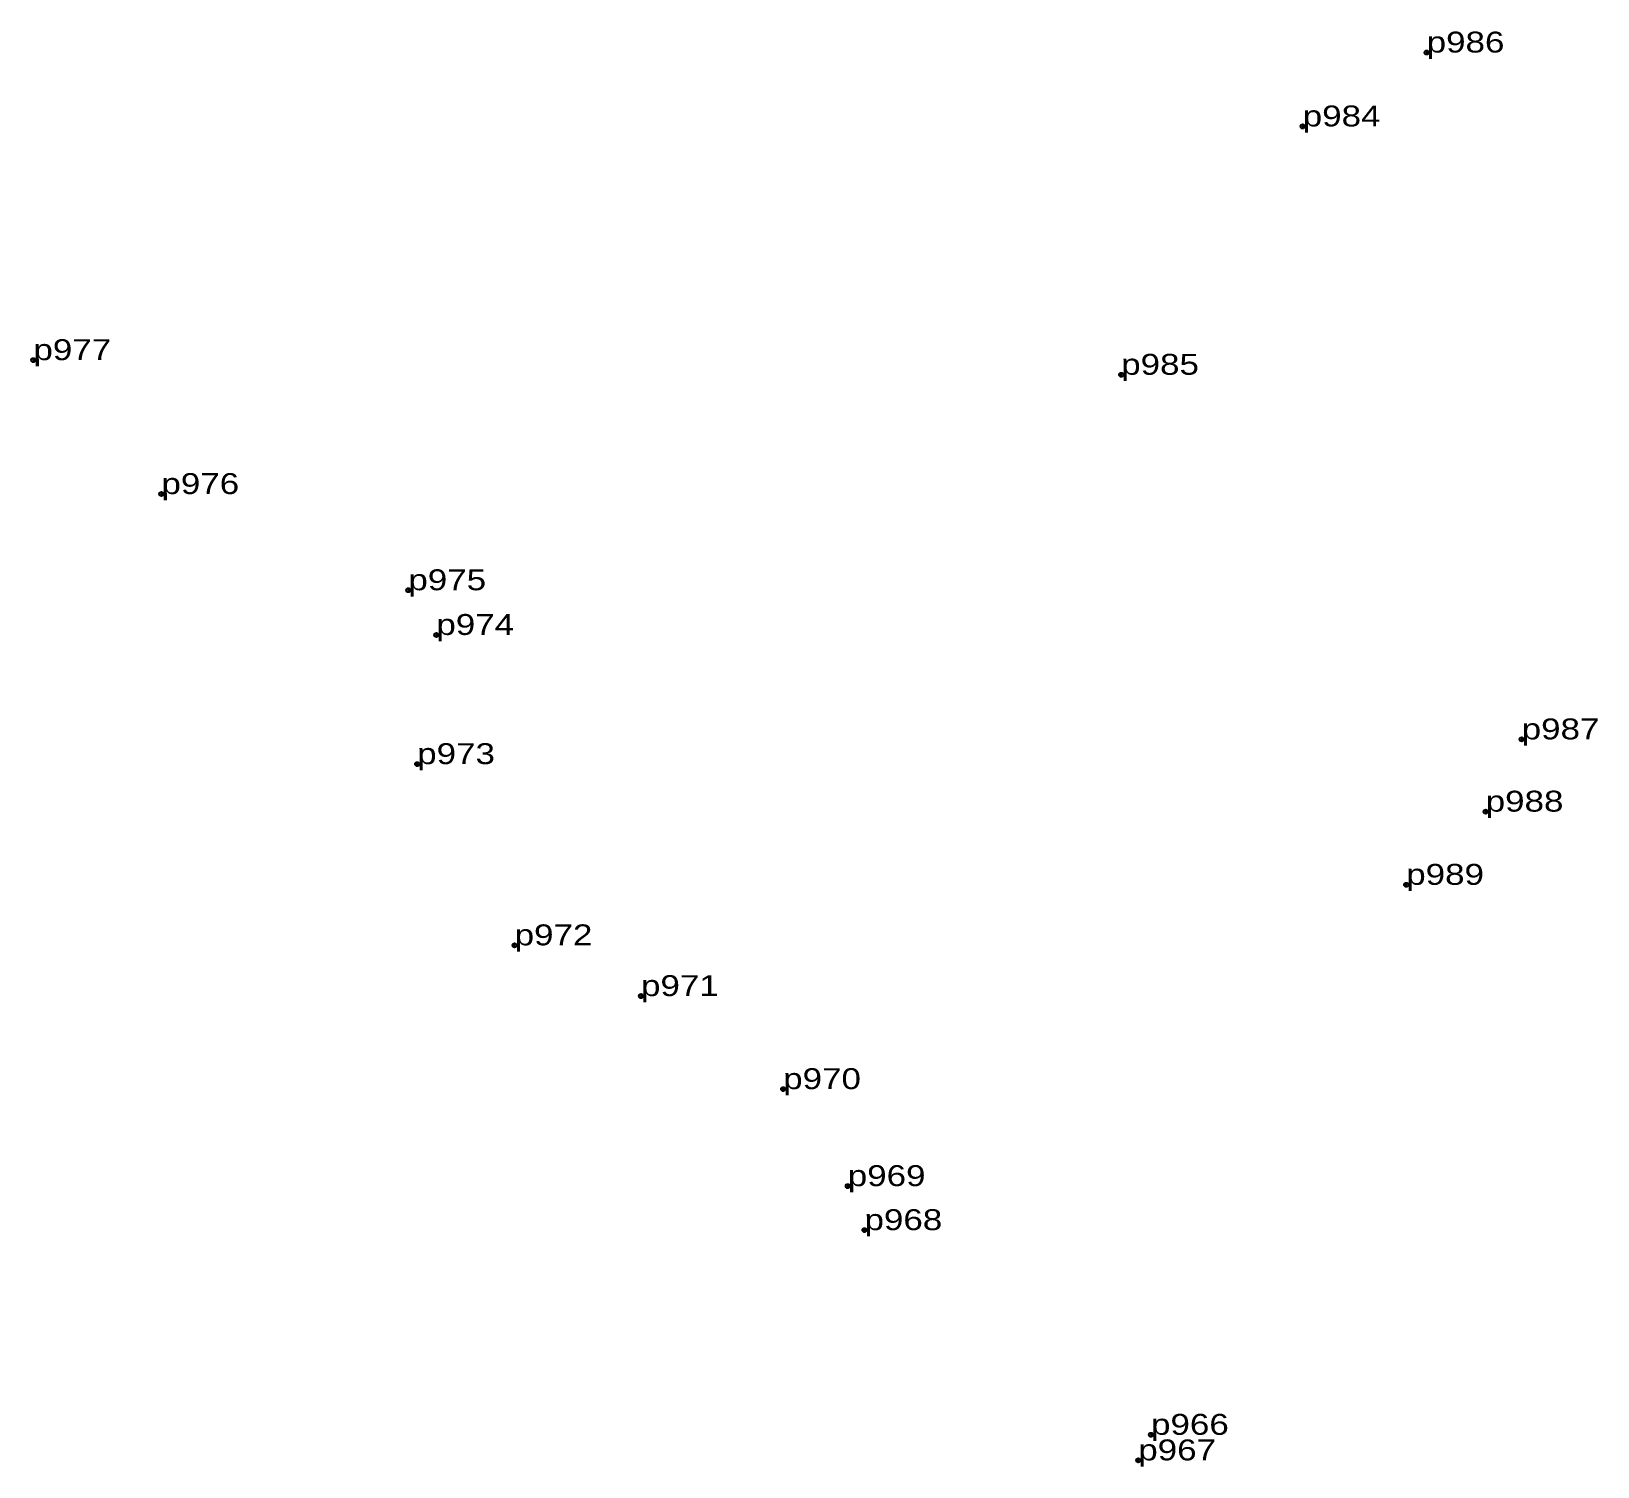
# Model space of a CAD drawing. Header units: metres. Extents: x 543607 to 546308, y 1834524 to 1839461.
# Drawn here: x 545188.9 to 545323.8, y 1837328.9 to 1837452.5 of the extents above; entities that cross this region are included whole.
import ezdxf

# ---------------------------------------------------------------- set-up
doc = ezdxf.new("R2010")
doc.units = ezdxf.units.M
doc.header["$LTSCALE"] = 0.72
doc.header["$PDMODE"] = 32
doc.header["$PDSIZE"] = 0.36
doc.layers.add('12', color=7, linetype='Continuous')
doc.layers.add('7', color=7, linetype='Continuous')

msp = doc.modelspace()

# ---------------------------------------------------------------- texts
at = {"layer": '12', "width": 1.25}
for s, p in [('p986', (545309.06, 1837450.67)), ('p984', (545298.39, 1837444.31)), ('p977', (545189.11, 1837424.19)), ('p985', (545282.76, 1837422.93)), ('p976', (545200.13, 1837412.66)), ('p975', (545221.39, 1837404.38)), ('p974', (545223.8, 1837400.53)), ('p987', (545317.24, 1837391.54)), ('p973', (545222.15, 1837389.41)), ('p988', (545314.14, 1837385.32)), ('p989', (545307.3, 1837379.02)), ('p972', (545230.54, 1837373.81)), ('p971', (545241.42, 1837369.44)), ('p970', (545253.66, 1837361.43)), ('p969', (545259.22, 1837353.08)), ('p968', (545260.66, 1837349.29)), ('p966', (545285.33, 1837331.67)), ('p967', (545284.23, 1837329.47))]:
    msp.add_text(s, height=1.8, dxfattribs=at).set_placement(p)

# ---------------------------------------------------------------- linework, layer by layer
at = {"layer": '7'}
for p in [(545309.06, 1837450.67), (545298.39, 1837444.31), (545189.11, 1837424.19), (545282.76, 1837422.93), (545200.13, 1837412.66), (545221.39, 1837404.38), (545223.8, 1837400.53), (545317.24, 1837391.54), (545222.15, 1837389.41), (545314.14, 1837385.32), (545307.3, 1837379.02), (545230.54, 1837373.81), (545241.42, 1837369.44), (545253.66, 1837361.43), (545259.22, 1837353.08), (545260.66, 1837349.29), (545285.33, 1837331.67), (545284.23, 1837329.47)]:
    msp.add_point(p, dxfattribs=at)

msp.set_redraw_order([(e.dxf.handle, doc.entitydb.next_handle()) for e in msp.query("TEXT MTEXT ATTDEF DIMENSION ARC_DIMENSION")])  # texts and dimensions are drawn at this point

doc.saveas('drawing.dxf')
